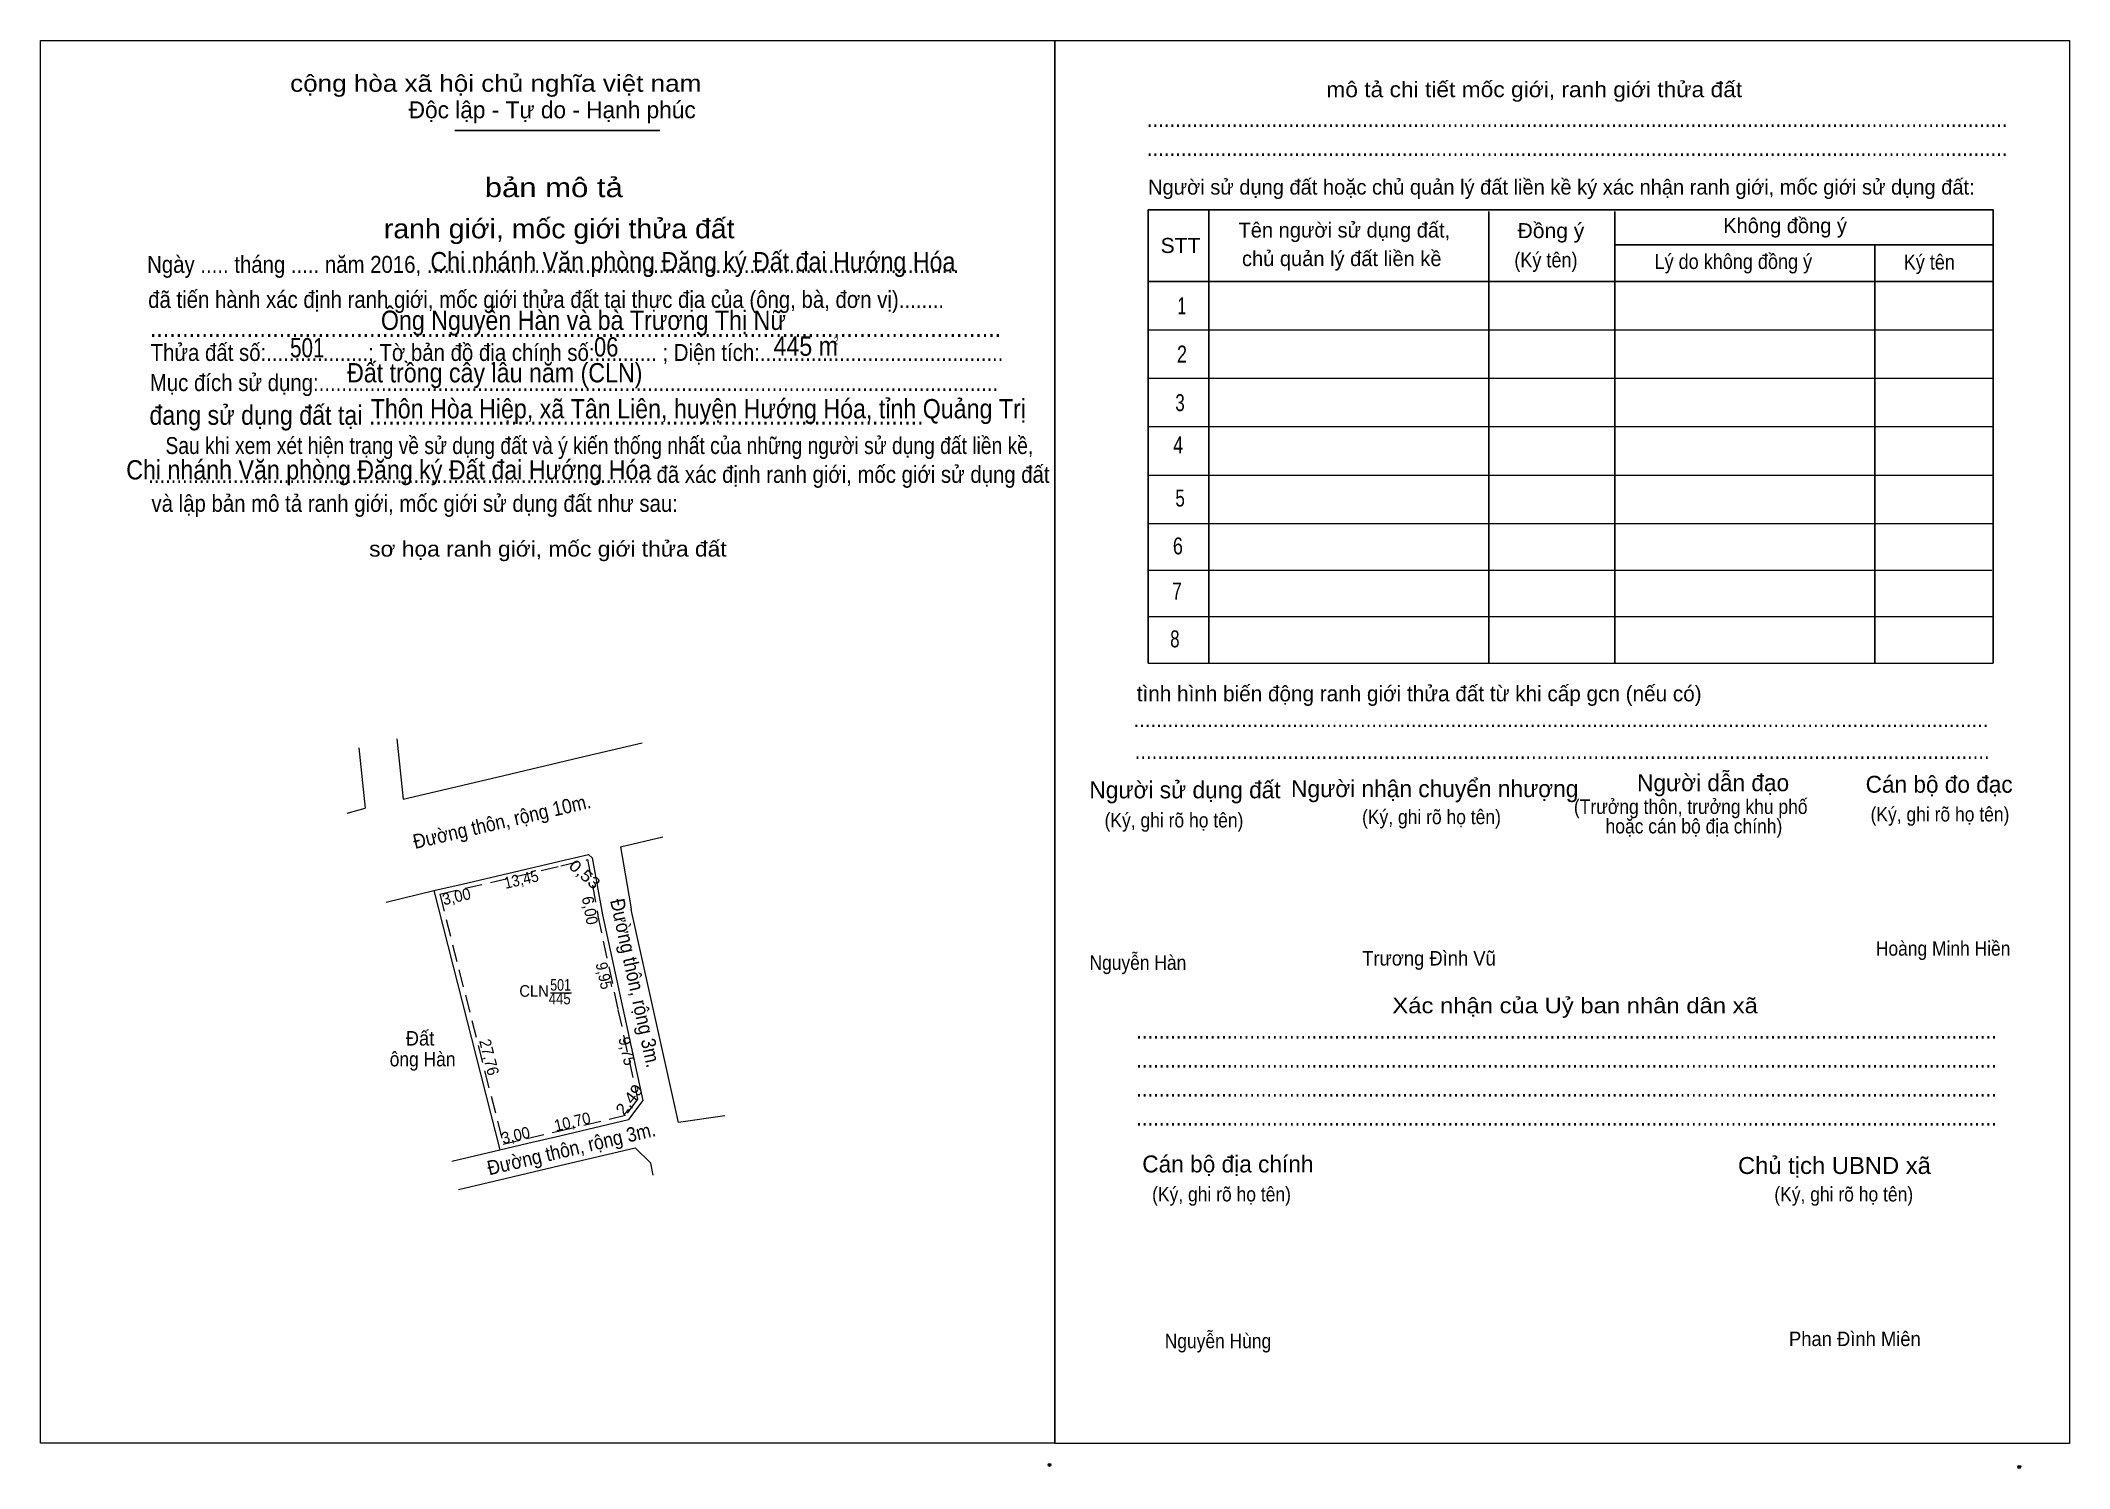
# Model space of a CAD drawing. Header units: metres. Extents: x 548910 to 549896, y 1838215 to 1838383.
# Drawn here: x 548910.2 to 549120.6, y 1838235.2 to 1838383.2 of the extents above; entities that cross this region are included whole.
import ezdxf
from ezdxf.enums import TextEntityAlignment as Align

# ---------------------------------------------------------------- set-up
doc = ezdxf.new("R2010")
doc.units = ezdxf.units.M
doc.header["$LTSCALE"] = 0.6
doc.header["$PDMODE"] = 32
doc.header["$PDSIZE"] = 0.3
doc.linetypes.add('DOTTED', pattern=[1.5, 0.3, -1.2])
doc.linetypes.add('MEDIUM_DASHED', pattern=[4.5, 3, -1.5])
for name, color, linetype, lineweight in [('1', 7, 'DOTTED', 13), ('15', 7, 'Continuous', 13), ('18', 7, 'Continuous', 13), ('23', 7, 'Continuous', 13), ('63', 7, 'Continuous', 13), ('7', 7, 'Continuous', 13)]:
    doc.layers.add(name, color=color, linetype=linetype, lineweight=lineweight)
for name, color, linetype in [('17', 7, 'Continuous'), ('25', 7, 'Continuous'), ('6', 7, 'Continuous')]:
    doc.layers.add(name, color=color, linetype=linetype)

msp = doc.modelspace()

# ---------------------------------------------------------------- texts
at = {"layer": '1'}
for s, width, p in [('501', 0.8, (548964.09, 1838284.71)), ('CLN', 0.95, (548961.34, 1838284.08)), ('445', 0.85, (548964, 1838283.29))]:
    msp.add_text(s, height=1.2, dxfattribs=dict(at, width=width)).set_placement(p, align=Align.CENTER)
at = {"layer": '17'}
for s, width, p in [('Hoàng Minh Hiền', 0.9, (549100.48, 1838288.34)), ('Nguyễn Hàn', 0.9, (549018.94, 1838286.87)), ('Trương Đình Vũ', 0.95, (549047.21, 1838287.32)), ('Nguyễn Hùng', 0.9, (549026.74, 1838247.63)), ('Phan Đình Miên', 0.95, (549091.47, 1838247.85))]:
    msp.add_text(s, height=1.5, dxfattribs=dict(at, width=width)).set_placement(p)
at = {"layer": '25', "width": 0.9}
for s, p in [('Chi nhánh Văn phòng Đăng ký Đất đai Hướng Hóa', (548950.59, 1838359.32)), (' Đất trồng cây lâu năm (CLN)', (548941.28, 1838347.8)), ('Chi nhánh Văn phòng Đăng ký Đất đai Hướng Hóa', (548919.05, 1838337.73))]:
    msp.add_text(s, height=2, dxfattribs=at).set_placement(p)
at = {"layer": '6', "width": 0.9}
msp.add_text('Ông Nguyễn Hàn và bà Trương Thị Nữ', height=2, dxfattribs=at).set_placement((548945.46, 1838353.24))
at = {"layer": '63'}
for s, height, rotation, width, p in [('Đường thôn, rộng 10m.', 1.5, 13.141, 0.9, (548958.1745, 1838301.5438)), ('13,45', 1.2, 13.141, 0.9, (548960.1486, 1838295.6722)), ('0,53', 1.2, 318.814, 1.15, (548966.1999, 1838296.3238)), ('3,00', 1.2, 13.109, 0.95, (548953.4289, 1838293.8974)), ('6,00', 1.2, 280.373, 0.95, (548966.553, 1838292.923)), ('Đường thôn, rộng 3m.', 1.5, 282.382, 0.9, (548971.1256, 1838285.3508)), ('9,95', 1.2, 282.067, 0.9, (548968.0135, 1838286.1404)), ('27,76', 1.2, 284.267, 0.95, (548956.1071, 1838277.6629)), ('9,75', 1.2, 282.382, 0.95, (548970.402, 1838278.3087)), ('2,49', 1.2, 52.992, 1.1, (548971.6908, 1838273.0538)), ('10,70', 1.2, 13.296, 0.95, (548965.447, 1838270.5341)), ('Đường thôn, rộng 3m.', 1.5, 13.296, 0.9, (548965.3775, 1838267.6046)), ('3,00', 1.2, 13.295, 0.95, (548959.572, 1838269.1331))]:
    msp.add_text(s, height=height, rotation=rotation, dxfattribs=dict(at, width=width)).set_placement(p, align=Align.CENTER)
for s, width, p in [('Đất ', 0.95, (548949.78, 1838279.02)), ('ông Hàn', 0.9, (548949.785, 1838276.86))]:
    msp.add_text(s, height=1.5, dxfattribs=dict(at, width=width)).set_placement(p, align=Align.CENTER)
at = {"layer": '7'}
for s, height, width, p in [('cộng hòa xã hội chủ nghĩa việt nam', 1.756, 1.15, (548936.05, 1838377.94)), ('........................................................................................................................................................', 1.756, 0.9, (549024.89, 1838374.28)), ('........................................................................................................................................................', 1.756, 0.9, (549024.89, 1838371.27)), ('Đồng ý', 1.555, 1.05, (549063.33, 1838362.76)), ('STT', 1.555, 1.05, (549026.31, 1838361.22)), ('Ngày ..... tháng ..... năm 2016, ..............................................................................................', 1.755, 0.9, (548921.22, 1838359.16)), ('(Ký tên)', 1.555, 0.9, (549062.99, 1838359.72)), ('Lý do không đồng ý', 1.555, 0.9, (549077.53, 1838359.56)), ('Ký tên', 1.555, 0.9, (549103.37, 1838359.5)), (' đã tiến hành xác định ranh giới, mốc giới thửa đất tại thực địa của (ông, bà, đơn vị)........', 1.756, 0.9, (548920.74, 1838355.52)), ('Thửa đất số:..................; Tờ bản đồ địa chính số:........... ; Diện tích:...........................................', 1.756, 0.9, (548921.58, 1838350.02)), ('....................................................................................................................................', 2, 0.9, (548921.5, 1838352.52)), ('501', 2, 0.8, (548936.04, 1838350.4)), ('06', 2, 0.85, (548967.56, 1838350.48)), ('445 m', 2, 0.9, (548986.17, 1838350.56)), ('2', 0.7999, 0.8, (548992.42, 1838351.73)), ('Mục đích sử dụng:........................................................................................................................', 1.756, 0.9, (548921.5, 1838346.9)), ('đang sử dụng đất tại ......................................................................................', 2, 0.9, (548921.46, 1838343.4)), ('Thôn Hòa Hiệp, xã Tân Liên, huyện Hướng Hóa, tỉnh Quảng Trị', 2, 0.9, (548944.4, 1838344.07)), ('Sau khi xem xét hiện trạng về sử dụng đất và ý kiến thống nhất của những người sử dụng đất liền kề,', 1.756, 0.85, (548923.12, 1838340.37)), ('......................................................................................... đã xác định ranh giới, mốc giới sử dụng đất', 1.752, 0.9, (548921.32, 1838337.38)), (' và lập bản mô tả ranh giới, mốc giới sử dụng đất như sau:', 1.756, 0.9, (548921.08, 1838334.37)), ('.......................................................................................................................................................', 1.756, 0.9, (549023.5, 1838312.04)), ('.......................................................................................................................................................', 1.756, 0.9, (549023.62, 1838308.75)), ('(Ký, ghi rõ họ tên)', 1.505, 0.9, (549020.5, 1838301.64)), ('(Ký, ghi rõ họ tên)', 1.505, 0.9, (549047.2, 1838301.98)), ('(Ký, ghi rõ họ tên)', 1.505, 0.9, (549099.93, 1838302.26)), ('........................................................................................................................................................', 1.756, 0.9, (549023.77, 1838279.73)), ('........................................................................................................................................................', 1.756, 0.9, (549023.77, 1838276.72)), ('........................................................................................................................................................', 1.756, 0.9, (549023.77, 1838273.72)), ('........................................................................................................................................................', 1.756, 0.9, (549023.77, 1838270.71)), ('Chủ tịch UBND xã', 1.756, 1.05, (549086.18, 1838265.7)), ('(Ký, ghi rõ họ tên)', 1.505, 0.9, (549025.43, 1838262.85)), ('(Ký, ghi rõ họ tên)', 1.505, 0.9, (549089.95, 1838262.85))]:
    msp.add_text(s, height=height, dxfattribs=dict(at, width=width)).set_placement(p)
for s, height, width, p in [('mô tả chi tiết mốc giới, ranh giới thửa đất', 1.605, 1.1, (549065.055, 1838377.38)), ('bản mô tả', 2.007, 1.2, (548963.39, 1838367.01)), ('ranh giới, mốc giới thửa đất', 2.007, 1.1, (548963.95, 1838362.74)), ('1', 1.756, 0.7, (549028.515, 1838354.86)), ('2', 1.756, 0.8, (549028.525, 1838349.86)), ('3', 1.756, 0.75, (549028.325, 1838344.82)), ('4', 1.756, 0.8, (549028.13, 1838340.44)), ('5', 1.756, 0.75, (549028.335, 1838334.92)), ('sơ họa ranh giới, mốc giới thửa đất', 1.605, 1.1, (548962.775, 1838329.73)), ('6', 1.756, 0.8, (549028.105, 1838329.96)), ('7', 1.755, 0.75, (549028.01, 1838325.28)), ('8', 1.755, 0.75, (549027.79, 1838320.32)), ('(Trưởng thôn, trưởng khu phố', 1.505, 0.9, (549081.28, 1838303.04)), ('hoặc cán bộ địa chính)', 1.505, 0.9, (549081.615, 1838301.02)), ('Xác nhận của Uỷ ban nhân dân xã', 1.606, 1.15, (549069.29, 1838282.37))]:
    msp.add_text(s, height=height, dxfattribs=dict(at, width=width)).set_placement(p, align=Align.CENTER)
for s, height, p in [('Độc lập - Tự do - Hạnh phúc', 1.756, (548948.34, 1838375.19)), ('Người sử dụng đất hoặc chủ quản lý đất liền kề ký xác nhận ranh giới, mốc giới sử dụng đất:', 1.555, (549025.01, 1838367.28)), ('Tên người sử dụng đất,', 1.555, (549034.39, 1838362.82)), ('Không đồng ý', 1.555, (549084.65, 1838363.28)), ('chủ quản lý đất liền kề', 1.555, (549034.75, 1838359.86)), ('tình hình biến động ranh giới thửa đất từ khi cấp gcn (nếu có)', 1.605, (549023.84, 1838314.72)), ('Người nhận chuyển nhượng', 1.76, (549039.84, 1838304.78)), ('Người dẫn đạo', 1.755, (549075.72, 1838305.4)), ('Cán bộ đo đạc', 1.752, (549099.42, 1838305.24)), ('Người sử dụng đất', 1.756, (549018.93, 1838304.66)), ('Cán bộ địa chính', 1.756, (549024.41, 1838265.86))]:
    msp.add_text(s, height=height, dxfattribs=at).set_placement(p)

# ---------------------------------------------------------------- linework, layer by layer
at = {"layer": '15'}
msp.add_line((548963.04, 1838284.48), (548965.22, 1838284.48), dxfattribs=at)
at = {"layer": '18'}
for p, q in [((548943.18, 1838309.89), (548943.83, 1838303.64)), ((548947.1, 1838310.84), (548947.76, 1838304.56)), ((548941.95, 1838303.12), (548943.83, 1838303.64)), ((548970.31, 1838299.62), (548974.71, 1838300.66)), ((548964, 1838298.14), (548966.97, 1838298.83)), ((548966.97, 1838298.83), (548967.37, 1838298.48)), ((548967.37, 1838298.48), (548968.45, 1838292.58)), ((548953.87, 1838295.77), (548964, 1838298.14)), ((548946.02, 1838293.89), (548950.95, 1838295.09)), ((548950.95, 1838295.09), (548953.87, 1838295.77)), ((548950.95, 1838295.09), (548957.79, 1838268.19)), ((548972.62, 1838273.33), (548971.12, 1838271.34)), ((548964, 1838269.66), (548971.12, 1838271.34)), ((548960.71, 1838268.88), (548964, 1838269.66)), ((548952.82, 1838267.02), (548957.79, 1838268.19)), ((548957.79, 1838268.19), (548960.71, 1838268.88)), ((548964, 1838266.57), (548971.81, 1838268.42)), ((548973.68, 1838265.56), (548973.45, 1838266.83)), ((548953.51, 1838264.1), (548958.48, 1838265.27)), ((548958.48, 1838265.27), (548964, 1838266.57))]:
    msp.add_line(p, q, dxfattribs=at)
at = {"layer": '18', "linetype": 'MEDIUM_DASHED'}
for p, q in [((548951.56, 1838294.71), (548958.15, 1838268.79)), ((548967.96, 1838292.48), (548970.04, 1838282.75)), ((548970.04, 1838282.74), (548972.08, 1838273.45)), ((548972.08, 1838273.45), (548970.83, 1838271.79)), ((548963.89, 1838270.15), (548970.83, 1838271.79)), ((548958.15, 1838268.79), (548960.6, 1838269.37)), ((548960.59, 1838269.37), (548963.88, 1838270.15))]:
    msp.add_line(p, q, dxfattribs=at)
at = {"layer": '18'}
for points in [[(548947.76, 1838304.56), (548957.49, 1838306.86), (548966.05, 1838308.89), (548972.54, 1838310.42)], [(548968.45, 1838292.58), (548970.53, 1838282.85), (548972.62, 1838273.33)]]:
    msp.add_lwpolyline(points, dxfattribs=at)
at = {"layer": '18', "linetype": 'MEDIUM_DASHED'}
msp.add_lwpolyline([(548951.56, 1838294.71), (548964.11, 1838297.65), (548966.9, 1838298.3), (548967.96, 1838292.49)], dxfattribs=at)
at = {"layer": '23'}
for p, q in [((548970.31, 1838299.62), (548971.33, 1838293.62)), ((548971.33, 1838293.62), (548971.41, 1838293.13))]:
    msp.add_line(p, q, dxfattribs=at)
msp.add_lwpolyline([(548981.14, 1838271.72), (548976.32, 1838271.04), (548971.41, 1838293.13)], dxfattribs=at)
msp.add_lwpolyline([(548981.14, 1838271.72), (548976.32, 1838271.04), (548971.41, 1838293.13)], dxfattribs=at)
msp.add_lwpolyline([(548981.14, 1838271.72), (548976.32, 1838271.04), (548971.41, 1838293.13)], dxfattribs=at)
msp.add_lwpolyline([(548981.14, 1838271.72), (548976.32, 1838271.04), (548971.41, 1838293.13)], dxfattribs=at)
at = {"layer": '63'}
msp.add_line((548971.81, 1838268.42), (548973.45, 1838266.83), dxfattribs=at)
at = {"layer": '7', "lineweight": 25}
for p, q in [((548953.11, 1838373.93), (548974.38, 1838373.93)), ((549031.31, 1838365.68), (549031.31, 1838318.68)), ((549060.33, 1838365.53), (549060.33, 1838318.68)), ((549073.42, 1838365.53), (549073.42, 1838318.68)), ((549073.42, 1838362.07), (549112.65, 1838362.07)), ((549100.36, 1838362.07), (549100.36, 1838318.68)), ((549025.01, 1838358.26), (549112.65, 1838358.26))]:
    msp.add_line(p, q, dxfattribs=at)
at = {"layer": '7'}
for p, q in [((549025.01, 1838353.24), (549112.65, 1838353.24)), ((549025.01, 1838348.22), (549112.65, 1838348.22)), ((549025.01, 1838343.21), (549112.65, 1838343.21)), ((549025.01, 1838338.19), (549112.65, 1838338.19)), ((549025.01, 1838333.17), (549112.65, 1838333.17)), ((549025.01, 1838328.32), (549112.5, 1838328.32)), ((549025.01, 1838323.53), (549112.65, 1838323.53)), ((549025.01, 1838318.68), (549112.65, 1838318.68))]:
    msp.add_line(p, q, dxfattribs=at)
for points in [[(548910.17, 1838383.25), (549015.36, 1838383.25), (549015.36, 1838237.77), (548910.17, 1838237.77)], [(549015.36, 1838383.25), (549120.55, 1838383.25), (549120.55, 1838237.76), (549015.36, 1838237.76)], [(549015.36, 1838383.25), (549120.55, 1838383.25), (549120.55, 1838237.76), (549015.36, 1838237.76)]]:
    msp.add_lwpolyline(points, close=True, dxfattribs=at)
at = {"layer": '7', "lineweight": 25}
msp.add_lwpolyline([(549112.65, 1838318.68), (549112.65, 1838365.68), (549025.01, 1838365.68), (549025.01, 1838318.68)], dxfattribs=at)
at = {"layer": '7'}
for p in [(549014.79, 1838235.52), (549115.35, 1838235.31)]:
    msp.add_point(p, dxfattribs=at)

msp.set_redraw_order([(e.dxf.handle, doc.entitydb.next_handle()) for e in msp.query("TEXT MTEXT ATTDEF DIMENSION ARC_DIMENSION")])  # texts and dimensions are drawn at this point

doc.saveas('drawing.dxf')
